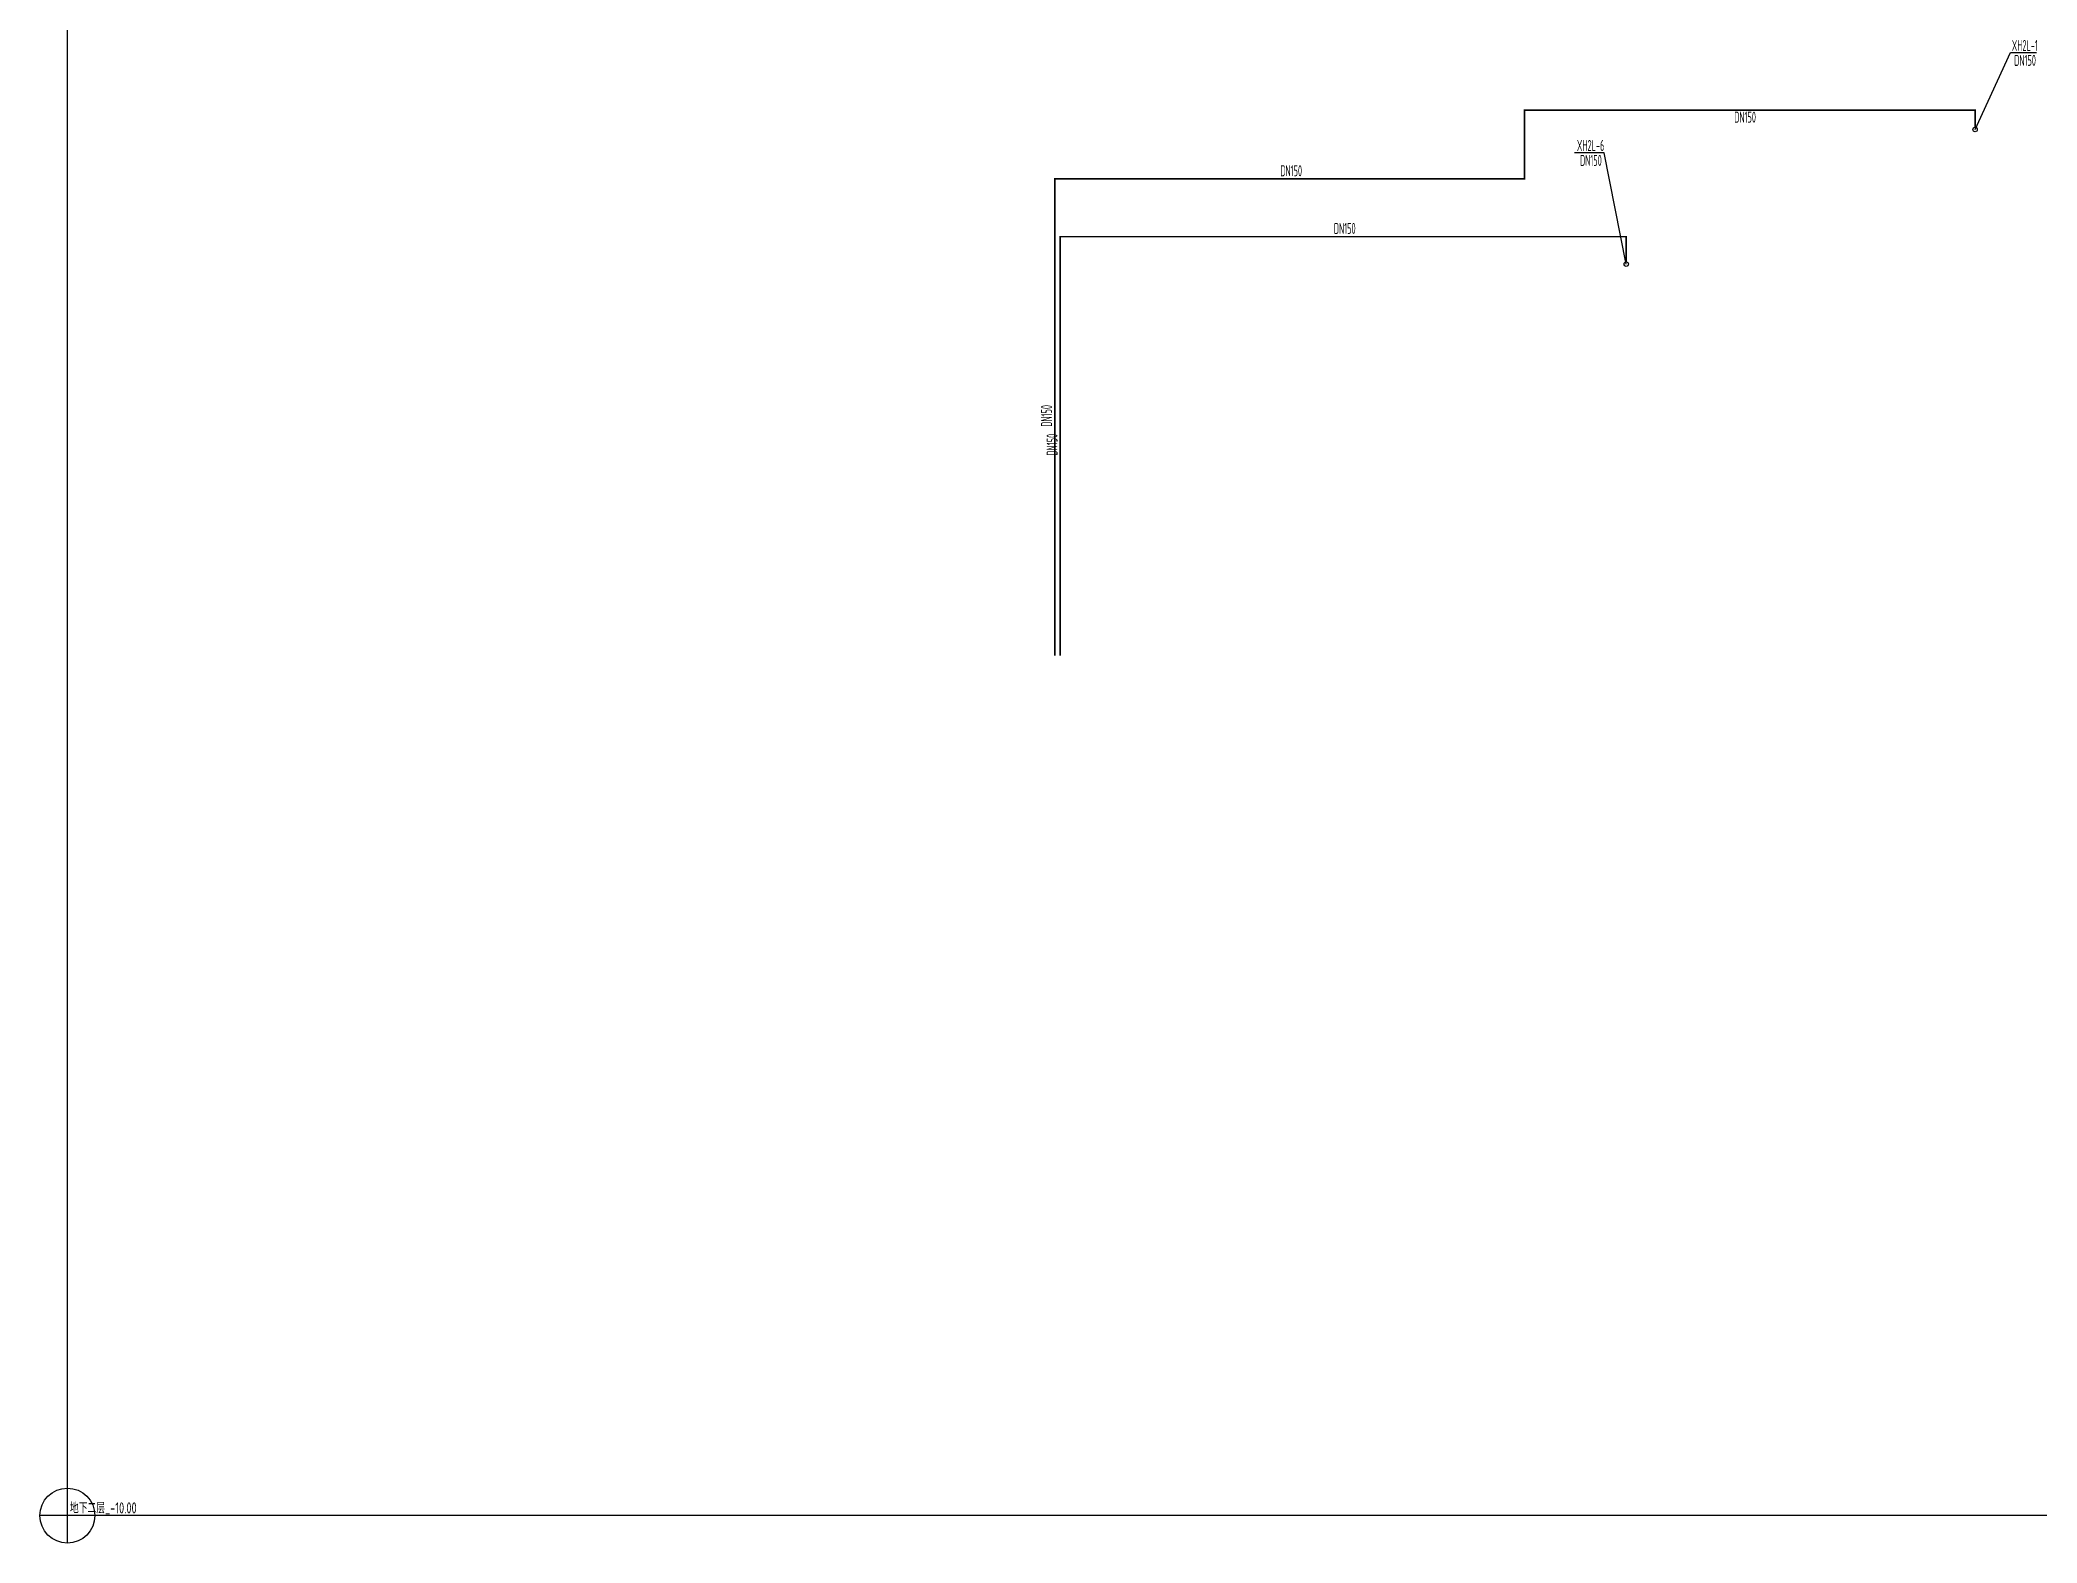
# Model space of a CAD drawing. Header units: millimetres. Extents: x 1069176 to 1169230, y -254879 to 655325.
# Drawn here: x 1069176 to 1141869, y -254879 to -200163 of the extents above; entities that cross this region are included whole.
import ezdxf

# ---------------------------------------------------------------- set-up
doc = ezdxf.new("R2010")
doc.units = ezdxf.units.MM
doc.header["$LTSCALE"] = 1000
doc.layers.get('0').update_dxf_attribs({"linetype": 'CONTINUOUS'})
for name, color, linetype in [('DIM_消防', 3, 'CONTINUOUS'), ('PIPE-消防', 1, 'CONTINUOUS'), ('S-J_配件', 31, 'CONTINUOUS'), ('TEXT_消防', 7, 'CONTINUOUS'), ('VPIPE-消防', 1, 'CONTINUOUS')]:
    doc.layers.add(name, color=color, linetype=linetype)
doc.styles.add('_TWT_PIPEDN', font='GBENOR', dxfattribs={"width": 0.8, "height": 4, "bigfont": 'GBCBIG'})
doc.styles.add('_TWT_SERIAL', font='GBENOR', dxfattribs={"width": 0.8, "height": 4, "bigfont": 'GBCBIG'})

msp = doc.modelspace()

# ---------------------------------------------------------------- texts
at = {"layer": 'DIM_消防', "color": 7, "style": '_TWT_SERIAL', "width": 0.64}
for s, p in [('XH2L-1', (1140951, -200563)), ('DN150', (1141036, -201106)), ('XH2L-6', (1125121, -204204)), ('DN150', (1125233, -204748))]:
    msp.add_text(s, height=400, dxfattribs=at).set_placement(p)
at = {"layer": 'TEXT_消防', "style": '_TWT_PIPEDN', "width": 0.64}
for p in [(1130845, -203174), (1114323, -205124), (1116273, -207224)]:
    msp.add_text('DN150', height=400, dxfattribs=at).set_placement(p)
for p in [(1106015, -214243), (1106215, -215293)]:
    msp.add_text('DN150', height=400, rotation=90, dxfattribs=at).set_placement(p)

# ---------------------------------------------------------------- blocks, each defined once
blk = doc.blocks.new('Floorbase')
for p, q in [((0, 0), (-1000, 0)), ((0, -1000), (0, 0))]:
    blk.add_line(p, q)
blk.add_circle((0, 0), 1000)
at = {"style": '_TWT_PIPEDN', "width": 0.8}
blk.add_attdef('Elevation', (92, 81), '', height=400, dxfattribs=at)

# ---------------------------------------------------------------- hatches: boundary and pattern name
at = {"layer": 'PIPE-消防'}
for points in [[(1123215, -202724), (1123185, -202724), (1123185, -202694)], [(1123215, -202724), (1123215, -202694), (1123185, -202694)], [(1139615, -202724), (1139645, -202724), (1139645, -202694)], [(1139615, -202724), (1139615, -202694), (1139645, -202694)], [(1106115, -205224), (1106085, -205224), (1106085, -205194)], [(1106115, -205224), (1106115, -205194), (1106085, -205194)], [(1123215, -205224), (1123245, -205224), (1123245, -205254)], [(1123215, -205224), (1123215, -205254), (1123245, -205254)], [(1106315, -207324), (1106285, -207324), (1106285, -207294)], [(1106315, -207324), (1106315, -207294), (1106285, -207294)], [(1126915, -207324), (1126945, -207324), (1126945, -207294)], [(1126915, -207324), (1126915, -207294), (1126945, -207294)]]:
    msp.add_hatch(color=256, dxfattribs=at).paths.add_polyline_path(points)

# ---------------------------------------------------------------- linework, layer by layer
at = {"layer": 'DIM_消防'}
for p, q in [((1139615, -203424), (1140903, -200626)), ((1140903, -200626), (1141852, -200626)), ((1126113, -204268), (1125036, -204268)), ((1126915, -208324), (1126113, -204268))]:
    msp.add_line(p, q, dxfattribs=at)
at = {"layer": 'PIPE-消防', "const_width": 60}
for points in [[(1123215, -202724), (1123215, -205224)], [(1139615, -202724), (1123215, -202724)], [(1139615, -202724), (1139615, -203344)], [(1106115, -222579), (1106115, -205224)], [(1123215, -205224), (1106115, -205224)], [(1106315, -222579), (1106315, -207324)], [(1126915, -207324), (1106315, -207324)], [(1126915, -208244), (1126915, -207324)]]:
    msp.add_lwpolyline(points, dxfattribs=at)
at = {"layer": 'S-J_配件'}
msp.add_lwpolyline([(1070176, -127901), (1169230, -127901), (1169230, -253879), (1070176, -253879)], close=True, dxfattribs=at)
at = {"layer": 'VPIPE-消防'}
for centre in [(1139615, -203424), (1126915, -208324)]:
    msp.add_circle(centre, 80, dxfattribs=at)

# ---------------------------------------------------------------- block references
at = {"layer": 'S-J_配件'}
msp.add_blockref('Floorbase', (1070176, -253879), dxfattribs=at).add_auto_attribs({'Elevation': '地下二层_-10.00'})

msp.set_redraw_order([(e.dxf.handle, doc.entitydb.next_handle()) for e in msp.query("TEXT MTEXT ATTDEF DIMENSION ARC_DIMENSION")])  # texts and dimensions are drawn at this point

doc.saveas('drawing.dxf')
